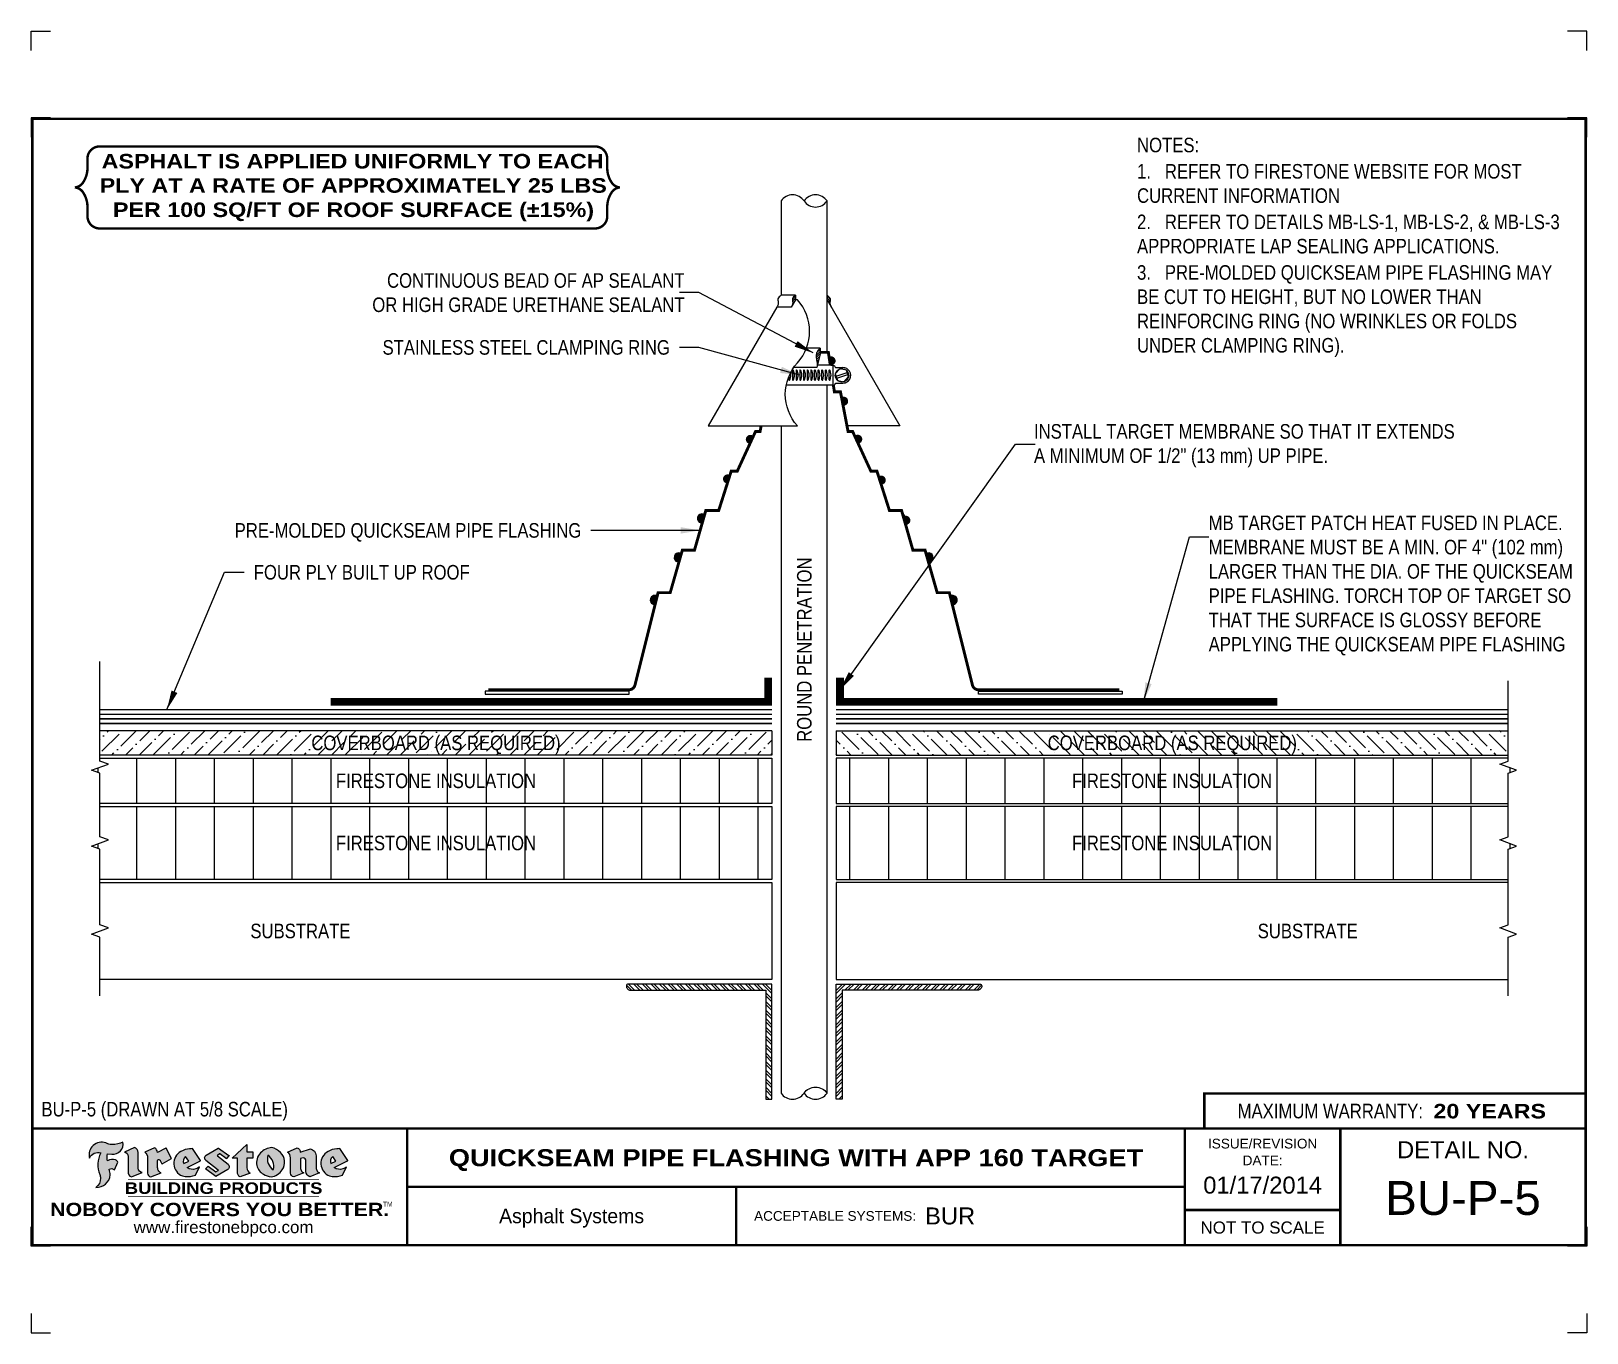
# Model space of a CAD drawing. Header units: inches. Extents: x -578 to -558, y -23.2 to -6.4.
import ezdxf
from ezdxf.enums import TextEntityAlignment as Align

# ---------------------------------------------------------------- set-up
doc = ezdxf.new("R2010")
doc.units = ezdxf.units.IN
doc.header["$MEASUREMENT"] = 0
doc.layers.get('0').update_dxf_attribs({"linetype": 'CONTINUOUS'})
doc.layers.get('DEFPOINTS').update_dxf_attribs({"linetype": 'CONTINUOUS'})
for name, color, linetype in [('FSBP-ACCESSORY-OTHER', 7, 'CONTINUOUS'), ('FSBP-ANNO-LABEL', 7, 'CONTINUOUS'), ('FSBP-ANNO-NOTE', 7, 'CONTINUOUS'), ('FSBP-COVERBOARD_CANT', 46, 'CONTINUOUS'), ('FSBP-INSULATION', 7, 'CONTINUOUS'), ('FSBP-MEMBRANE', 7, 'CONTINUOUS'), ('FSBP-SEALANTS', 1, 'CONTINUOUS'), ('FSBP-SUBSTRATE-GENERIC', 9, 'CONTINUOUS'), ('FSBP-TTLB', 7, 'CONTINUOUS'), ('FSBP-TTLB-BORDER', 7, 'CONTINUOUS'), ('FSBP-TTLB-TEXT', 7, 'CONTINUOUS')]:
    doc.layers.add(name, color=color, linetype=linetype)
doc.styles.add('ARIAL', font='arial.ttf')
doc.styles.add('ARIAL_BOLD', font='')
doc.styles.add('ARIAL_NAR', font='ARIALN.TTF')
doc.styles.add('BANKGOTHIC', font='bgothm.ttf')
doc.styles.get('ARIAL_BOLD').set_extended_font_data('Arial Black')
doc.dimstyles.new('FSBP-LEADER', dxfattribs={"dimtxt": 0.1875, "dimasz": 0.25, "dimexe": 0.0625, "dimexo": 0.125, "dimgap": 0.125, "dimtad": 0, "dimtih": 1, "dimtoh": 1, "dimdec": 4, "dimzin": 0, "dimdsep": 46, "dimlunit": 4, "dimtxsty": 'ARIAL_NAR', "dimcen": 0.09375, "dimclrd": 256, "dimclre": 256, "dimclrt": 256, "dimadec": 0, "dimazin": 0, "dimtfac": 1, "dimtdec": 4, "dimtofl": 0, "dimtmove": 0, "dimatfit": 3, "dimfxl": 0, "dimtolj": 1, "dimtzin": 0, "dimlwd": -1, "dimlwe": -1, "dimarcsym": 0})
pattern_1 = [(45, (-766.2140427658429, -4.15393695525151), (-0.01473139127471974, 0.01473139127471974), [])]

msp = doc.modelspace()

# ---------------------------------------------------------------- texts
at = {"layer": 'DEFPOINTS', "style": 'ARIAL_NAR'}
msp.add_text('BU-P-5 (DRAWN AT 5/8 SCALE)', height=0.1875, dxfattribs=at).set_placement((-577.8656238622738, -20.33027824835514), align=Align.MIDDLE_LEFT)
at = {"layer": 'FSBP-ANNO-LABEL', "style": 'ARIAL_NAR'}
for s, p in [('STAINLESS STEEL CLAMPING RING', (-573.4735697898735, -10.52202099100273)), ('FOUR PLY BUILT UP ROOF', (-575.13152513922, -13.41746757509279))]:
    msp.add_text(s, height=0.1875, dxfattribs=at).set_placement(p, align=Align.MIDDLE_LEFT)
msp.add_text('PRE-MOLDED QUICKSEAM PIPE FLASHING', height=0.1875, dxfattribs=at).set_placement((-570.9147364603785, -12.87822776566694), align=Align.MIDDLE_RIGHT)
msp.add_text('ROUND PENETRATION', height=0.1875, rotation=90, dxfattribs=at).set_placement((-568.0434965002969, -14.41386270988758), align=Align.MIDDLE)
for s, p in [('COVERBOARD (AS REQUIRED)', (-572.7855296378607, -15.614218342589)), ('COVERBOARD (AS REQUIRED)', (-563.3047962033078, -15.614218342589)), ('FIRESTONE INSULATION', (-572.7855296378607, -16.102499592589)), ('FIRESTONE INSULATION', (-563.3077378813432, -16.102499592589)), ('FIRESTONE INSULATION', (-572.7855296378607, -16.903280842589)), ('FIRESTONE INSULATION', (-563.3077378813432, -16.903280842589)), ('SUBSTRATE', (-574.5307462572397, -18.036093342589)), ('SUBSTRATE', (-561.5609012073936, -18.036093342589))]:
    msp.add_text(s, height=0.1875, dxfattribs=at).set_placement(p, align=Align.MIDDLE_CENTER)
at = {"layer": 'FSBP-ANNO-LABEL', "char_height": 0.1875, "attachment_point": 1, "style": 'ARIAL_NAR'}
for s, width, insert in [('\\pi0.25531;CONTINUOUS BEAD OF AP SEALANT\\P\\pi0.065375;OR HIGH GRADE URETHANE SEALANT', 4.071940532865483, (-573.6709899895432, -9.566398965913578)), ('INSTALL TARGET MEMBRANE SO THAT IT EXTENDS\\PA MINIMUM OF 1/2" (13 mm) UP PIPE.', 7.087599303875322, (-565.0860556082625, -11.50963010355005)), ('MB TARGET PATCH HEAT FUSED IN PLACE.\\PMEMBRANE MUST BE A MIN. OF 4" (102 mm)\\PLARGER THAN THE DIA. OF THE QUICKSEAM\\PPIPE FLASHING. TORCH TOP OF TARGET SO\\PTHAT THE SURFACE IS GLOSSY BEFORE\\PAPPLYING THE QUICKSEAM PIPE FLASHING', 4.801896145057981, (-562.836903387783, -12.68715135300133))]:
    msp.add_mtext_dynamic_manual_height_columns(s, width=width, gutter_width=5, heights=[0], dxfattribs=dict(at, insert=insert))
at = {"layer": 'FSBP-ANNO-NOTE', "char_height": 0.1875, "attachment_point": 1}
for s, width, insert, style in [('NOTES:\\P{\\H0.083333x;\\P\\pi-0.375,l0.375;}1.   REFER TO FIRESTONE WEBSITE FOR MOST CURRENT INFORMATION\\P\\pi0,l0;{\\H0.083333x;\\P\\pi-0.375,l0.375;}2.   REFER TO DETAILS MB-LS-1, MB-LS-2, & MB-LS-3 APPROPRIATE LAP SEALING APPLICATIONS.\\P{\\H0.083333x;\\P}3.   PRE-MOLDED QUICKSEAM PIPE FLASHING MAY BE CUT TO HEIGHT, BUT NO LOWER THAN REINFORCING RING (NO WRINKLES OR FOLDS UNDER CLAMPING RING).', 5.575993752629074, (-563.7589998641495, -7.822288934001364), 'ARIAL_NAR'), ('\\pi0.11982;ASPHALT IS APPLIED UNIFORMLY TO EACH\\P\\pi0.09507;PLY AT A RATE OF APPROXIMATELY 25 LBS\\P\\pi0.26537;PER 100 SQ/FT OF ROOF SURFACE (±15%)', 6.550174823345515, (-577.210359999517, -8.030703990470471), 'ARIAL_BOLD')]:
    msp.add_mtext_dynamic_manual_height_columns(s, width=width, gutter_width=5, heights=[0], dxfattribs=dict(at, insert=insert, style=style))

# ---------------------------------------------------------------- blocks, each defined once
blk = doc.blocks.new('TTLB-ASPHALT_1')
at = {"layer": 'FSBP-TTLB-TEXT'}
h = blk.add_hatch(color=1, dxfattribs=at)
edge = h.paths.add_edge_path()
edge.add_arc((1.037309769669577, -0.1982514792917272), 0.1319107607348553, 264.0410451462098, 370.3106169565175)
edge.add_arc((1.027551646585692, 0.1214293576525733), 0.3273056962876235, 270.05058356628535, 295.23459397187514, ccw=False)
edge.add_arc((1.022801957313334, -0.06680179986895496), 0.1391656561713503, 249.3281275763668, 272.0749124149863, ccw=False)
edge.add_line((0.9736743133014443, -0.1970076156048179), (0.9474927838574558, -0.1852745150568325))
edge.add_arc((0.8939498971398336, -0.3394262635682139), 0.1631857907024099, 70.84590087378872, 194.3325259843273)
edge.add_arc((0.8444260109029358, -0.4259936440910792), 0.1179914261095279, 70.96950098067128, 156.9641407594482, ccw=False)
edge.add_arc((1.153141409296893, -0.4684497516079489), 0.3110405457095052, 150.323113748316, 203.2084295854517)
edge.add_arc((0.7562495500623072, -0.6412608153899839), 0.1218587156617311, 0.8849157075190988, 24.346689398949877, ccw=False)
edge.add_arc((0.749378166569727, -0.6475258110744306), 0.1289731377238325, -58.36655102076742, 3.6216782311386737, ccw=False)
edge.add_arc((0.825669902954445, -0.5792158350996175), 0.1783301886510355, 267.2205474105585, 354.1381621173521)
edge.add_arc((0.7903121048625223, -0.6011409294291781), 0.2127878929608591, 0.9996158580669169, 21.00503380861242)
edge.add_arc((1.018807122639402, -0.5666691048185157), 0.0513639566841585, 40.821177131732725, 125.52727787225791, ccw=False)
edge.add_line((1.057676976260041, -0.5330924682126437), (1.102776947655911, -0.4308018311949837))
edge.add_arc((1.040858222524662, -0.4699705673995993), 0.07326744446031509, 32.31675181867256, 66.31481236598174)
edge.add_arc((1.03226251882532, -0.5063316993097686), 0.1102246948011782, 69.8179132332389, 125.254734720681)
edge.add_arc((1.127708877207283, -0.3689593535312383), 0.1659710644737306, 164.1569669952081, 196.5811013160487, ccw=False)
edge.add_line((0.9680425188342383, -0.3236487780942383), (1.023615334387159, -0.3294494641845773))
h = blk.add_hatch(color=1, dxfattribs=at)
edge = h.paths.add_edge_path()
edge.add_line((1.275239419159561, -0.6223407783464694), (1.415345367376062, -0.5660418822574371))
edge.add_arc((1.421019305783972, -0.5090099247487814), 0.05731350411836947, 181.9717871001989, 264.31851000495806, ccw=False)
edge.add_line((1.363739737527226, -0.5109819325197265), (1.363412352251203, -0.3102363679013962))
edge.add_arc((1.294263659668758, -0.3103491388304036), 0.06914878453844908, 0.0934405599591014, 72.42834396969012)
edge.add_line((1.315139561173908, -0.2444268274366692), (1.186839444240604, -0.3024209471341379))
edge.add_arc((1.175246268095293, -0.3585110609420923), 0.05727567197445628, -0.017399788185912257, 78.322067691347, ccw=False)
edge.add_line((1.232521937428658, -0.3585284546236807), (1.232574268422297, -0.555126496687123))
edge.add_arc((1.305699496415485, -0.5558575689677241), 0.07312888236350451, 179.4272023230205, 245.3845503102953)
h = blk.add_hatch(color=1, dxfattribs=at)
edge = h.paths.add_edge_path()
edge.add_line((1.792026821926584, -0.3839679064720229), (1.722158956877934, -0.2518542302253621))
edge.add_arc((1.720119655279632, -0.2529327078887889), 0.002306916790721916, 27.87197133405528, 117.3766794470726)
edge.add_line((1.719058846382097, -0.250884159729182), (1.610638460368705, -0.3070279753467702))
edge.add_arc((1.547088841662969, -0.306102665849437), 0.06355635479880158, 359.165808011073, 425.8793658831422)
edge.add_line((1.573061729235633, -0.2480956029480268), (1.446879247402876, -0.3051325108639702))
edge.add_arc((1.407812067100195, -0.3703571330466247), 0.07602957263902092, -3.441403975725109, 59.07992244284969, ccw=False)
edge.add_line((1.483704536400296, -0.3749210150788969), (1.483704536400296, -0.5723838140635706))
edge.add_arc((1.540537465180449, -0.5682544061150878), 0.05698275005415228, 184.1557352478595, 255.3066498366543)
edge.add_line((1.526084036778343, -0.6233736605654059), (1.657291340682093, -0.570650514527486))
edge.add_arc((1.688298576827208, -0.502139038842401), 0.07520153584805701, 207.5160880841914, 245.649226723163, ccw=False)
edge.add_arc((1.721050197024908, -0.491448816845633), 0.1093332836229113, 179.4823365255141, 204.5537900001094, ccw=False)
edge.add_line((1.611721375809452, -0.4904610114968335), (1.611721375809452, -0.4126404716788983))
edge.add_arc((1.628589765097189, -0.4141592990360436), 0.01693662875851165, 28.356188110622497, 174.8549701683584, ccw=False)
edge.add_arc((1.627340435522399, -0.4197189881350454), 0.02111886817708033, 22.216893572439517, 40.10213956426492, ccw=False)
edge.add_line((1.646891420738257, -0.4117336534413738), (1.666638796144639, -0.4549750258192233))
edge.add_arc((1.668737246926753, -0.4540167099035415), 0.002306916790685597, 204.5451281842828, 299.6323508190067)
edge.add_line((1.669877862091766, -0.4560219186518992), (1.791128135493295, -0.3870515928837648))
edge.add_line((1.791128135493295, -0.3870515928837648), (1.792026821926584, -0.3839679064720229))
h = blk.add_hatch(color=1, dxfattribs=at)
h.paths.add_polyline_path([(2.063388732080512, -0.2583237030618903, 0.02524281661523788), (2.025024361750752, -0.2610532129309178, 0.1213611957758757), (1.901773912052249, -0.3008158885520373, 0.6151668103976068), (1.93274136141747, -0.6099060679591872, 0.05306812109568645), (1.967936229862175, -0.617865745600497, 0.1150932231766138), (2.099126721549737, -0.5994933789882708), (2.151195569562105, -0.4944891916583316, -0.08755405562188731), (2.104230609512001, -0.5187113292177372, -0.265591761123442), (1.992692314386659, -0.5010701623316862), (2.165347897647223, -0.4141184325909109, 0.4518949533370738), (2.166222728871162, -0.4107679608846269)])
h.paths.add_polyline_path([(2.014217313945437, -0.4188965037300676), (1.951113654018855, -0.4515330109460507, -0.3720533890450154), (1.973177450672722, -0.3607130665457561)], flags=16)
h = blk.add_hatch(color=1, dxfattribs=at)
edge = h.paths.add_edge_path()
edge.add_arc((2.260407392426799, -0.3775796671688738), 0.0415245022322573, 123.20805433950699, 232.2027298779723, ccw=False)
edge.add_line((2.237665217914071, -0.3428366421988329), (2.393535971665983, -0.2540943745380986))
edge.add_arc((2.394677353533154, -0.2560991469722467), 0.00230691679074142, 55.64644466176969, 119.65426054492929, ccw=False)
edge.add_line((2.395979141996861, -0.2541946229174954), (2.531809646140459, -0.3470380726374032))
edge.add_arc((2.530468902927936, -0.3489153772789848), 0.00230691679070047, -42.73110123842042, 54.46613537395791, ccw=False)
edge.add_line((2.532163440279987, -0.3504807552658491), (2.498457913851155, -0.3869673252714421))
edge.add_arc((2.496763376499132, -0.385401947284592), 0.002306916790673087, 233.75270768949161, 317.26889876139137, ccw=False)
edge.add_line((2.495399362263356, -0.38726241234572), (2.413849913492982, -0.3274738082119626))
edge.add_arc((2.412485899257177, -0.3293342732731332), 0.002306916790719977, 53.75270768979654, 124.4135619297866)
edge.add_line((2.41118211687575, -0.3274311136421062), (2.382933981293377, -0.346782838468144))
edge.add_arc((2.384237763674776, -0.3486859980991568), 0.002306916790694806, 124.4135619293765, 231.8459020253658)
edge.add_line((2.382812599816248, -0.3505000469010184), (2.519899969301207, -0.4581994452042721))
edge.add_arc((2.494247019847677, -0.4908523236374407), 0.0415245022322573, -55.21225898295228, 51.84590202520451, ccw=False)
edge.add_line((2.517938320565804, -0.5249552055672808), (2.364434947484597, -0.6179520922513717))
edge.add_arc((2.363239601923482, -0.6159790200102009), 0.002306916790727131, 233.2955624372974, 301.2087215702374, ccw=False)
edge.add_line((2.361860787187538, -0.6178285429225383), (2.231266621301074, -0.5204709167214361))
edge.add_arc((2.232647938930654, -0.518623262347532), 0.002306916790697738, 135.5134179846412, 233.2179869199849, ccw=False)
edge.add_line((2.231002150870836, -0.5170067083764565), (2.262839375599356, -0.4845937328397696))
edge.add_arc((2.264485163659231, -0.4862102868108593), 0.002306916790748635, 53.03528399994502, 135.5134179853723, ccw=False)
edge.add_line((2.265872365996302, -0.4843670465239001), (2.361834678328762, -0.5565872257804898))
edge.add_arc((2.363221880665748, -0.55474398549363), 0.00230691679062697, 233.0352840000717, 302.2362632414427)
edge.add_line((2.36445241715569, -0.5566953042850713), (2.39428499383348, -0.5378823484768844))
edge.add_arc((2.393054457343538, -0.5359310296853721), 0.002306916790685158, 302.2362632406162, 412.202729876843)
edge.add_line((2.394468296066179, -0.5341081404551886), (2.234958295420142, -0.4103916733127022))
h = blk.add_hatch(color=1, dxfattribs=at)
edge = h.paths.add_edge_path()
edge.add_line((2.763460561272041, -0.2072496393923444), (2.763460561272041, -0.2969520779963801))
edge.add_arc((2.765767478062685, -0.2969520779963943), 0.00230691679065842, 179.9999999996471, 269.9999999996471)
edge.add_line((2.765767478062685, -0.2992589947870528), (2.835417693520355, -0.2992589947870528))
edge.add_arc((2.835417693520355, -0.3015659115777538), 0.002306916790701052, 0, 90, ccw=False)
edge.add_line((2.837724610311056, -0.3015659115777538), (2.837724610311056, -0.3790761307453892))
edge.add_arc((2.835417693520355, -0.3790761307453749), 0.002306916790686842, 269.99999999964706, 359.99999999964706, ccw=False)
edge.add_line((2.835417693520355, -0.3813830475360618), (2.765767478062685, -0.3813830475360618))
edge.add_arc((2.765767478062685, -0.3836899643267202), 0.00230691679065842, 90.00000000035294, 180.0000000003529)
edge.add_line((2.763460561272041, -0.3836899643267344), (2.763460561272041, -0.5033995910642801))
edge.add_arc((2.836735953378934, -0.5071368822038522), 0.07337063740681407, 177.0802527808789, 245.3249543133826)
edge.add_line((2.806105814540615, -0.5738080530967267), (2.674529557384915, -0.6226036013049594))
edge.add_arc((2.708610405062075, -0.5642984087917995), 0.0675351734460605, 177.0345319916277, 239.69264280249, ccw=False)
edge.add_line((2.641165668230087, -0.560804539009709), (2.641165668230087, -0.3836899643267344))
edge.add_arc((2.638858751439443, -0.3836899643267202), 0.00230691679065842, 359.9999999996471, 449.999999999647)
edge.add_line((2.638858751439443, -0.3813830475360618), (2.572857950769389, -0.3813830475360618))
edge.add_line((2.572857950769389, -0.3813830475360618), (2.763460561272041, -0.2072496393923444))
h = blk.add_hatch(color=1, dxfattribs=at)
edge = h.paths.add_edge_path(flags=16)
edge.add_arc((2.940363509127394, -0.4847985213681483), 0.1684614578629417, 344.5558804047865, 417.0140046669545)
edge.add_arc((3.194458079644619, -0.3883534532477739), 0.1684614578629416, 164.5558804047865, 237.0140046669546)
edge = h.paths.add_edge_path()
edge.add_arc((3.069375116502187, -0.4399344555144893), 0.1828726885096673, 136.0914512150047, 191.213418978326)
edge.add_arc((3.064939550433394, -0.4318234379590393), 0.18031488047485, 194.0167254156723, 240.666373083186)
edge.add_arc((3.098047041778983, -0.3845058757092517), 0.2378525180183701, 239.2975390661776, 264.2889872773176)
edge.add_arc((3.048844782126224, -0.419023238379296), 0.203760689247156, 277.1986764832035, 326.503572961274)
edge.add_arc((3.077739326803538, -0.434104661646515), 0.1713748657917091, 325.3768876809903, 406.3828327799087)
edge.add_arc((3.011839488065931, -0.4896144380417837), 0.257194564585, 44.2846255351977, 73.82901434867308)
edge.add_arc((3.117152499586979, -0.4983433120546721), 0.2579560664039132, 97.50292863483669, 134.1039137579027)
h = blk.add_hatch(color=1, dxfattribs=at)
edge = h.paths.add_edge_path()
edge.add_line((3.322690228557462, -0.5721896537377091), (3.322690228557462, -0.3749210150788969))
edge.add_arc((3.24679775925739, -0.3703571330465678), 0.076029572638996, 356.5585960242387, 419.0799224428129)
edge.add_line((3.285864939560099, -0.3051325108639702), (3.412047421392799, -0.2480956029480268))
edge.add_arc((3.386074533820164, -0.3061026658494939), 0.06355635479883807, 0.3962622833877276, 65.87936588318718, ccw=False)
edge.add_line((3.449629368605429, -0.3056631084210863), (3.580526418688805, -0.2593848434574539))
edge.add_arc((3.555744121700968, -0.3530904070730259), 0.09692726601172152, 2.366977007666776, 75.18615851992018, ccw=False)
edge.add_line((3.652588689330287, -0.3490873311063041), (3.652588689330287, -0.4883770011386872))
edge.add_arc((3.761877549389567, -0.4914934052703757), 0.1093332836229049, 178.3666365323574, 204.5537900000422)
edge.add_arc((3.729125929191724, -0.502183627267101), 0.07520153584796149, 207.5160880841713, 245.2240541443095)
edge.add_line((3.697611150971852, -0.5704631245385627), (3.572585913552643, -0.6207021253773775))
edge.add_arc((3.595347186007587, -0.5526356419907756), 0.0717713151919874, 180.3328587115751, 251.51018566665869, ccw=False)
edge.add_line((3.523577081955409, -0.5530525936986663), (3.523577081955409, -0.4153032515383615))
edge.add_arc((3.486319529276869, -0.4148773504126382), 0.03725998689428563, 359.3450650296066, 449.0500281941025)
edge.add_arc((3.482769874121715, -0.4419622099033518), 0.06447454900600776, 86.29402372314017, 119.8211331593848)
edge.add_line((3.450707067966732, -0.3860252459975726), (3.450707067966732, -0.4904610114968335))
edge.add_arc((3.560035889182245, -0.4914488168456472), 0.1093332836229753, 179.4823365255069, 204.5537900001023)
edge.add_arc((3.527284268984403, -0.5021390388425004), 0.07520153584796385, 207.5160880841699, 245.6492267231416)
edge.add_line((3.496277032839316, -0.570650514527486), (3.365069728935509, -0.6233736605654059))
edge.add_arc((3.379502486061938, -0.5682868177318028), 0.05694615642555721, 183.9298782390169, 255.318496325343, ccw=False)
h = blk.add_hatch(color=1, dxfattribs=at)
h.paths.add_polyline_path([(3.957695472291277, -0.2583237030618903, 0.02524281661523822), (3.919331101961575, -0.2610532129309178, 0.1085638477195505), (3.807890832595604, -0.2939221658134414, 0.6425897848490651), (3.827048101628293, -0.6099060679591872, 0.05306812109569052), (3.862242970072884, -0.617865745600497, 0.1150932231766133), (3.993433461760503, -0.5994933789882708), (4.045502309772871, -0.4944891916583316, -0.08755405562189084), (3.998537349722767, -0.5187113292177372, -0.2655917611234366), (3.886999054597368, -0.5010701623316862), (4.059654637857989, -0.4141184325909109, 0.4518949533370731), (4.060529469081928, -0.4107679608846269)])
h.paths.add_polyline_path([(3.90852405415626, -0.4188965037300676), (3.845420394229677, -0.4515330109460507, -0.3720533890450147), (3.867484190883488, -0.3607130665457561)], flags=16)
blk.add_line((16.84110496735593, 0), (20, 0))
at = {"layer": 'DEFPOINTS', "linetype": 'Continuous', "ltscale": 1.75}
for points in [[(-0.015625, 13.88083333333333), (-0.015625, 14.13083333333333), (0.234375, 14.13083333333333)], [(20.01562500000003, 13.88083333333333), (20.01562500000003, 14.13083333333333), (19.76562500000003, 14.13083333333333)], [(-0.015625, -2.380833333333342), (-0.015625, -2.630833333333342), (0.234375, -2.630833333333342)], [(20.01562500000003, -2.380833333333342), (20.01562500000003, -2.630833333333342), (19.76562500000003, -2.630833333333342)]]:
    blk.add_lwpolyline(points, dxfattribs=at)
at = {"layer": 'DEFPOINTS', "color": 1}
for points in [[(0.234375, 13.015625), (-0.015625, 13.015625), (-0.015625, 12.765625)], [(20.015625, 12.765625), (20.015625, 13.015625), (19.765625, 13.015625)], [(0.234375, -1.515625), (-0.015625, -1.515625), (-0.015625, -1.265625)], [(20.015625, -1.265625), (20.015625, -1.515625), (19.765625, -1.515625)]]:
    blk.add_lwpolyline(points, dxfattribs=at)
at = {"layer": 'FSBP-TTLB', "const_width": 0.03125}
blk.add_lwpolyline([(15.09028770518938, 0), (20, 0), (20, 0.4512598240669945), (15.09028770518938, 0.4512598240669945)], close=True, dxfattribs=at)
for points in [[(0, 0), (0, -1.5), (20, -1.5), (20, 0), (0, 0)], [(4.825208527206769, 0), (4.825208527206769, -0.75)], [(14.84028770518938, 0), (14.84028770518938, -1.5)], [(16.84110496735593, 0), (16.84110496735593, -1.5)], [(20, 0), (20, -1.5)], [(4.825208527206769, -0.75), (14.84028770518938, -0.75)], [(4.825208527206769, -0.75), (4.825208527206769, -1.5)], [(14.84028770518938, -1.048740175933006), (16.84110496735593, -1.048740175933006)]]:
    blk.add_lwpolyline(points, dxfattribs=at)
at = {"layer": 'FSBP-TTLB-BORDER', "const_width": 0.03125}
blk.add_lwpolyline([(20, 0), (20, 13), (0, 13), (0, 0)], dxfattribs=at)
at = {"layer": 'FSBP-TTLB-TEXT', "color": 1}
blk.add_line((0.7358432058323388, -0.379822754145593), (0.7358432058323388, -0.379822754145593), dxfattribs=at)
for points in [[(1.023615323725323, -0.3294494630716969, 0.5000510906601082), (1.167090420776901, -0.1746414942047778, -0.1103304102359608), (1.027840608309816, -0.2058762110801382, -0.09957876667165425), (0.9736743133014443, -0.1970076156048179), (0.9474927838574558, -0.1852745150568325, 0.5978159689075124), (0.7358432058323388, -0.379822754145593, -0.3938834584182213), (0.8828996422548698, -0.3144510229727047, 0.2349406564350952), (0.86727108227484, -0.5910237178633082, -0.1027304183841549), (0.8780937320133262, -0.6393788197974146, -0.2772692352614086), (0.8170223912655956, -0.7573362346216896, 0.3985429150902959), (1.003067614090241, -0.5974286950643517, 0.0875124847930418), (0.9889600163401155, -0.5248671157293501, -0.3874031597924062), (1.057676976260041, -0.5330924682126437), (1.102776947655911, -0.4308018311949837, 0.1494423498871741), (1.07029056398062, -0.4028746979725923, 0.2467195073738216), (0.9686394281704906, -0.4163228904100862, -0.1424285161541127), (0.9680425188342383, -0.3236487780942383), (1.023615334387159, -0.3294494641845773)], [(2.166222728871162, -0.4107679608846269), (2.063388732080512, -0.2583237030618903, 0.02524281661523788), (2.025024361750752, -0.2610532129309178, 0.1085638477195265), (1.913584092384895, -0.2939221658134414, 0.6425897848491228), (1.93274136141747, -0.6099060679591872, 0.05306812109568648), (1.967936229862175, -0.617865745600497, 0.1150932231766137), (2.099126721549737, -0.5994933789882708), (2.151195569562105, -0.4944891916583316, -0.0875540556218873), (2.104230609512001, -0.5187113292177372, -0.2655917611234418), (1.992692314386659, -0.5010701623316862), (2.165347897647223, -0.4141184325909109)], [(2.763460561272041, -0.2072496393923444), (2.763460561272041, -0.2969520779963801, 0.4142135623730958), (2.765767478062685, -0.2992589947870528), (2.835417693520355, -0.2992589947870528, -0.414213562373095), (2.837724610311056, -0.3015659115777538), (2.837724610311056, -0.3790761307453892, -0.4142135623730938), (2.835417693520355, -0.3813830475360618), (2.765767478062685, -0.3813830475360618, 0.4142135623730958), (2.763460561272041, -0.3836899643267344), (2.763460561272041, -0.5033995910642801, 0.3068985753588853), (2.806105814540615, -0.5738080530967267), (2.674529557384915, -0.6226036013049594, -0.2804194150632976), (2.641165668230087, -0.560804539009709), (2.641165668230087, -0.3836899643267344, 0.414213562373095), (2.638858751439443, -0.3813830475360618), (2.572857950769389, -0.3813830475360618), (2.763460561272041, -0.2072496393923444)], [(4.060529469081928, -0.4107679608846269), (3.957695472291277, -0.2583237030618903, 0.02524281661523788), (3.919331101961575, -0.2610532129309178, 0.1085638477195265), (3.807890832595604, -0.2939221658134414, 0.6425897848491228), (3.827048101628293, -0.6099060679591872, 0.05306812109568648), (3.862242970072884, -0.617865745600497, 0.1150932231766137), (3.993433461760503, -0.5994933789882708), (4.045502309772871, -0.4944891916583316, -0.0875540556218873), (3.998537349722767, -0.5187113292177372, -0.2655917611234418), (3.886999054597368, -0.5010701623316862), (4.059654637857989, -0.4141184325909109)], [(4.059654637857989, -0.4141184325909109, 0.4518949533370731), (4.060529469081928, -0.4107679608846269, 0.4518949533370731)]]:
    blk.add_lwpolyline(points, format="xyb", dxfattribs=at)
for points in [[(1.275239419159561, -0.6223407783464694), (1.415345367376062, -0.5660418822574371, -0.3756100036733062), (1.363739737527226, -0.5109819325197265), (1.363412352251203, -0.3102363679013962, 0.3265360292958048), (1.315139561173908, -0.2444268274366692), (1.186839444240604, -0.3024209471341379, -0.3557863980845349), (1.232521937428658, -0.3585284546236807), (1.232574268422297, -0.555126496687123, 0.2960110723418457)], [(1.792026821926584, -0.3839679064720229), (1.722158956877934, -0.2518542302253621, 0.4116839150163434), (1.719058846382097, -0.250884159729182), (1.610638460368705, -0.3070279753467702, 0.2996033003794034), (1.573061729235633, -0.2480956029480268), (1.446879247402876, -0.3051325108639702, -0.2797757560995365), (1.483704536400296, -0.3749210150788969), (1.483704536400296, -0.5723838140635706, 0.320828638474519), (1.526084036778343, -0.6233736605654059), (1.657291340682093, -0.570650514527486, -0.1679398621276611), (1.621603752698661, -0.5368819723450571, -0.1098333365370753), (1.611721375809452, -0.4904610114968335), (1.611721375809452, -0.4126404716788983, -0.743334502655012), (1.64349420176768, -0.4061152228778298, -0.07819791644735608), (1.646891420738257, -0.4117336534413738), (1.666638796144639, -0.4549750258192233, 0.4404648714563479), (1.669877862091766, -0.4560219186518992), (1.791128135493295, -0.3870515928837648)], [(1.951113654018855, -0.4515330109460507), (2.014217313945437, -0.4188965037300676), (1.973177450672722, -0.3607130665457561, 0.3720533890450154)], [(2.234958295420142, -0.4103916733127022, -0.5150044486718882), (2.237665217914071, -0.3428366421988329), (2.393535971665983, -0.2540943745380986, -0.2867822934100265), (2.395979141996861, -0.2541946229174954), (2.531809646140459, -0.3470380726374032, -0.4515027974650387), (2.532163440279987, -0.3504807552658491), (2.498457913851155, -0.3869673252714421, -0.3814439164929681), (2.495399362263356, -0.38726241234572), (2.413849913492982, -0.3274738082119626, 0.3184718635035665), (2.41118211687575, -0.3274311136421062), (2.382933981293377, -0.346782838468144, 0.5064094529656681), (2.382812599816248, -0.3505000469010184), (2.519899969301207, -0.4581994452042721, -0.5043597839115849), (2.517938320565804, -0.5249552055672808), (2.364434947484597, -0.6179520922513717, -0.3053163970316367), (2.361860787187538, -0.6178285429225383), (2.231266621301074, -0.5204709167214361, -0.4541703869768119), (2.231002150870836, -0.5170067083764565), (2.262839375599356, -0.4845937328397696, -0.3762644290664977), (2.265872365996302, -0.4843670465239001), (2.361834678328762, -0.5565872257804898, 0.3114700032088108), (2.36445241715569, -0.5566953042850713), (2.39428499383348, -0.5378823484768844, 0.520381097387146), (2.394468296066179, -0.5341081404551886)], [(2.937624918725987, -0.3131105398334029, 0.2452625673097023), (2.889993533867141, -0.4754966266250307, 0.2064059665179019), (2.976604338974084, -0.5890186876871866, 0.1094800500670344), (3.074378098474654, -0.6211778035979165, 0.2185147641853038), (3.218764944843201, -0.5314757029352819, 0.3689489483072479), (3.195959963110113, -0.3100352223135445, 0.1296305888694145), (3.0834694040758, -0.242595816912754, 0.1610736375384317)], [(3.10274193015772, -0.5296595419651595, 0.3271311138286319), (3.032079658614293, -0.3434924326507627, 0.3271311138286322)], [(3.322690228557462, -0.5721896537377091), (3.322690228557462, -0.3749210150788969, 0.2797757560995341), (3.285864939560099, -0.3051325108639702), (3.412047421392799, -0.2480956029480268, -0.2937618496109166), (3.449629368605429, -0.3056631084210863), (3.580526418688805, -0.2593848434574539, -0.3288760160581939), (3.652588689330287, -0.3490873311063041), (3.652588689330287, -0.4883770011386872, 0.114762897203527), (3.662431105063263, -0.536926560769686, 0.166032965990522), (3.697611150971852, -0.5704631245385627), (3.572585913552643, -0.6207021253773775, -0.3209557512194564), (3.523577081955409, -0.5530525936986663), (3.523577081955409, -0.4153032515383615, 0.4127061514896111), (3.48693727661589, -0.3776224848030694, 0.1473421876160361), (3.450707067966732, -0.3860252459975726), (3.450707067966732, -0.4904610114968335, 0.1098333365370753), (3.460589444855941, -0.5368819723450855, 0.1679398621276611), (3.496277032839316, -0.570650514527486), (3.365069728935509, -0.6233736605654059, -0.3219729545308964), (3.322690228557462, -0.5721896537377091, 29.1476284739)], [(3.845420394229677, -0.4515330109460507), (3.90852405415626, -0.4188965037300676), (3.867484190883488, -0.3607130665457561, 0.3720533890450154)]]:
    blk.add_lwpolyline(points, format="xyb", close=True, dxfattribs=at)
at = {"layer": 'FSBP-TTLB-TEXT'}
for points, const_width in [([(1.233926579809207, -0.6584455781731435), (3.691229482685259, -0.6584455781731577)], 0.0078125), ([(9.061522829276782, -0.75), (9.061522829276782, -1.5)], 0.03125), ([(1.233926579809207, -0.8761560960495984), (3.691229482685259, -0.8761560960495842)], 0.0078125)]:
    blk.add_lwpolyline(points, dxfattribs=dict(at, const_width=const_width))
at = {"layer": 'FSBP-TTLB-TEXT', "color": 1}
for centre, start, end in [((1.789987520328282, -0.3850463841354355), 299.6323508193319, 27.87197133380463), ((2.164310260790558, -0.412058050385383), 296.7304547840455, 34.00233684987403)]:
    blk.add_arc(centre, 0.00230691679068068, start, end, dxfattribs=at)
at = {"layer": 'FSBP-TTLB-TEXT', "style": 'ARIAL_NAR'}
blk.add_text('MAXIMUM WARRANTY:', height=0.1875, dxfattribs=at).set_placement((17.90516569312837, 0.2256299120335257), align=Align.MIDDLE_RIGHT)
at = {"layer": 'FSBP-TTLB-TEXT'}
for s, height, style, p in [('20 YEARS', 0.1875, 'ARIAL_BOLD', (18.03987100774941, 0.2240244307510579)), ('ACCEPTABLE SYSTEMS:', 0.125, 'ARIAL', (9.292812815915624, -1.125))]:
    blk.add_text(s, height=height, dxfattribs=dict(at, style=style)).set_placement(p, align=Align.MIDDLE_LEFT)
for s, height, style, p in [('ISSUE/REVISION', 0.125, 'ARIAL', (15.84069633627263, -0.1938496373466023)), ('DETAIL NO.', 0.21875, 'ARIAL', (18.42055248367797, -0.2724398367368792)), ('DATE:', 0.125, 'ARIAL', (15.84069633627263, -0.409973105348854)), ('www.firestonebpco.com', 0.15625, 'ARIAL', (2.462578031247233, -1.268657306740124)), ('Asphalt Systems', 0.1875, 'BANKGOTHIC', (6.943365678241776, -1.125)), ('NOT TO SCALE', 0.15625, 'ARIAL', (15.84069633627263, -1.274370087966503))]:
    blk.add_text(s, height=height, dxfattribs=dict(at, style=style)).set_placement(p, align=Align.MIDDLE_CENTER)
at = {"layer": 'FSBP-TTLB-TEXT', "lineweight": 18, "style": 'ARIAL_BOLD'}
blk.add_text('BUILDING PRODUCTS', height=0.1484375, dxfattribs=at).set_placement((2.462578031247233, -0.7673008371113639), align=Align.MIDDLE_CENTER)
at = {"layer": 'FSBP-TTLB-TEXT', "color": 1}
for s, height, style, p in [('NOBODY COVERS YOU BETTER.', 0.171875, 'ARIAL_BOLD', (2.412604263603384, -1.041650450587369)), ('TM', 0.0625, 'BANKGOTHIC', (4.576671173373001, -0.9725745042934193))]:
    blk.add_text(s, height=height, dxfattribs=dict(at, style=style)).set_placement(p, align=Align.MIDDLE_CENTER)
at = {"layer": 'FSBP-TTLB-TEXT'}
for tag, height, style, p in [('DETAIL_DESCP_LINE_1', 0.21875, 'ARIAL_BOLD', (9.832748116198076, -0.375)), ('ISSUE_REV_DATE', 0.21875, 'ARIAL', (15.84069633627263, -0.7282559425942452)), ('DETAIL_NUMBER', 0.4375, 'ARIAL', (18.42055248367797, -0.8931630692489421))]:
    blk.add_attdef(tag, text='', height=height, dxfattribs=dict(at, style=style)).set_placement(p, align=Align.MIDDLE_CENTER)
at = {"layer": 'FSBP-TTLB-TEXT', "style": 'ARIAL'}
blk.add_attdef('ACCPT_SYSTEMS', text='', height=0.21875, dxfattribs=at).set_placement((11.49438170418193, -1.125), align=Align.MIDDLE_LEFT)

# ---------------------------------------------------------------- hatches: boundary and pattern name
at = {"layer": 'FSBP-ACCESSORY-OTHER'}
h = msp.add_hatch(dxfattribs=at)
h.set_pattern_fill('STEEL', color=256, scale=0.625, style=0)
h.set_pattern_definition([(135, (-436.1573390787673, -21.65344555877337), (0.05524271728019902, 0.05524271728019903), []), (135, (-436.1573390787673, -21.61438305877337), (0.05524271728019902, 0.05524271728019903), [])])
h.paths.add_polyline_path([(-570.2824836400217, -18.797812092589, -0.4142135623732637), (-570.3345669733552, -18.74572875925566, -0.4142135623731575), (-570.3085253066885, -18.719687092589), (-568.4595669733552, -18.719687092589), (-568.4595669733552, -20.20268148993316), (-568.5376919733552, -20.20268148993316), (-568.5376919733552, -18.79781209258897)])
h = msp.add_hatch(dxfattribs=at)
h.set_pattern_fill('STEEL', color=256, scale=0.625, style=0)
h.set_pattern_definition([(45, (-699.9358005413922, -21.65344555877337), (-0.05524271728019902, 0.05524271728019903), []), (45, (-699.9358005413922, -21.61438305877337), (-0.05524271728019902, 0.05524271728019903), [])])
h.paths.add_polyline_path([(-565.8106559801377, -18.797812092589, 0.4142135623732637), (-565.7585726468042, -18.74572875925566, 0.4142135623731575), (-565.7846143134709, -18.719687092589), (-567.6335726468042, -18.719687092589), (-567.6335726468042, -20.20268148993316), (-567.5554476468042, -20.20268148993316), (-567.5554476468042, -18.79781209258897)])
at = {"layer": 'FSBP-COVERBOARD_CANT'}
h = msp.add_hatch(dxfattribs=at)
h.set_pattern_fill('ANSI36', color=256, style=0)
h.set_pattern_definition([(45, (-3.136919610311907, -2.507170936714161), (0.06629126073623884, 0.2430679560328757), [0.3125, -0.0625, 0, -0.0625])])
h.paths.add_polyline_path([(-568.4595669733552, -15.457968342589), (-577.1114923023661, -15.457968342589), (-577.1114923023661, -15.770468342589), (-568.4595669733551, -15.770468342589)])
h.paths.add_polyline_path([(-574.451894320671, -15.82458029688641), (-571.1191649550502, -15.82458029688641), (-571.1191649550502, -15.45565550152488), (-574.451894320671, -15.45565550152488)], flags=9)
h = msp.add_hatch(dxfattribs=at)
h.set_pattern_fill('ANSI36', color=256, style=0)
h.set_pattern_definition([(135, (-1132.956220009847, -2.507170936714161), (-0.06629126073623884, 0.2430679560328757), [0.3125, -0.0625, 0, -0.0625])])
h.paths.add_polyline_path([(-567.6335726468036, -15.457968342589), (-558.9816473177927, -15.457968342589), (-558.9816473177927, -15.770468342589), (-567.6335726468037, -15.770468342589)])
h.paths.add_polyline_path([(-561.6412452994878, -15.82458029688641), (-564.9739746651086, -15.82458029688641), (-564.9739746651086, -15.45565550152488), (-561.6412452994878, -15.45565550152488)], flags=9)
at = {"layer": 'FSBP-INSULATION'}
h = msp.add_hatch(dxfattribs=at)
h.set_pattern_fill('LINE', color=256, scale=4, angle=90, style=0)
h.set_pattern_definition([(90, (-3.136919610311907, -2.507170936714161), (-0.5, 3.061515884555943e-17), [])])
h.paths.add_polyline_path([(-568.4595669733552, -15.809530842589), (-577.1114923023661, -15.809530842589), (-577.1114923023661, -15.84859334258901), (-577.0041689656687, -15.88765584258898), (-577.2188156390635, -15.965780842589), (-577.1114923023661, -16.00484334258898), (-577.1114923023661, -16.395468342589), (-568.4595669733552, -16.395468342589)])
h.paths.add_polyline_path([(-568.4595669733552, -16.434530842589), (-577.1114923023661, -16.434530842589), (-577.1114923023661, -16.82515584258898), (-577.0041689656684, -16.86421834258899), (-577.2188156390636, -16.942343342589), (-577.1114923023661, -16.98140584258897), (-577.111492302366, -17.372030842589), (-568.4595669733551, -17.372030842589)])
h.paths.add_polyline_path([(-574.1228740273559, -16.24795278153852), (-571.4481852483653, -16.24795278153852), (-571.4481852483653, -15.95691850459446), (-574.1228740273559, -15.95691850459446)], flags=24)
h.paths.add_polyline_path([(-574.1228740273559, -17.04873403153852), (-571.4481852483653, -17.04873403153852), (-571.4481852483653, -16.75769975459446), (-574.1228740273559, -16.75769975459446)], flags=24)
h = msp.add_hatch(dxfattribs=at)
h.set_pattern_fill('LINE', color=256, scale=4, angle=90, style=0)
h.set_pattern_definition([(90, (-1132.956220009847, -2.507170936714161), (0.5, 3.061515884555943e-17), [])])
h.paths.add_polyline_path([(-567.6335726468036, -15.809530842589), (-558.9816473177927, -15.809530842589), (-558.9816473177927, -15.84859334258901), (-559.0889706544901, -15.88765584258898), (-558.8743239810954, -15.965780842589), (-558.9816473177927, -16.00484334258898), (-558.9816473177927, -16.395468342589), (-567.6335726468036, -16.395468342589)])
h.paths.add_polyline_path([(-567.6335726468036, -16.434530842589), (-558.9816473177927, -16.434530842589), (-558.9816473177927, -16.82515584258898), (-559.0889706544904, -16.86421834258899), (-558.8743239810952, -16.942343342589), (-558.9816473177927, -16.98140584258897), (-558.9816473177929, -17.372030842589), (-567.6335726468037, -17.372030842589)])
h.paths.add_polyline_path([(-561.9702655928029, -16.24795278153852), (-564.6449543717935, -16.24795278153852), (-564.6449543717935, -15.95691850459446), (-561.9702655928029, -15.95691850459446)], flags=24)
h.paths.add_polyline_path([(-561.9702655928029, -17.04873403153852), (-564.6449543717935, -17.04873403153852), (-564.6449543717935, -16.75769975459446), (-561.9702655928029, -16.75769975459446)], flags=24)
at = {"layer": 'FSBP-MEMBRANE'}
for points in [[(-567.7077343827992, -10.63746511398207, -1), (-567.6892779408096, -10.75319008926974)], [(-567.5474964485353, -11.15727885957577, -1), (-567.5245273864747, -11.27219331621328)], [(-568.7125335109065, -11.65387569972708, 1), (-568.7633348773709, -11.75947935175478)], [(-567.3799260289151, -11.65081993878098, -1), (-567.3303755543559, -11.75701626935412)], [(-569.0164751304009, -12.15889485415133, 1), (-569.048320451226, -12.27167244810423)], [(-567.0703135055019, -12.17483932483114, -1), (-567.0350672267939, -12.28660072243102)], [(-569.3444229984809, -12.66837600799562, 1), (-569.3762683193061, -12.78115360194855)], [(-566.7513323361508, -12.69216906533197, -1), (-566.7194870153257, -12.80494665928481)], [(-569.6433316131559, -13.17039831381473, 1), (-569.6751769339808, -13.28317590776757)], [(-566.4586692869628, -13.17039831381473, -1), (-566.4268239661378, -13.28317590776757)], [(-569.9542244979123, -13.71773953400103, 1), (-569.9826466414712, -13.83142810823679)], [(-566.1477764022064, -13.71773953400103, -1), (-566.1193542586475, -13.83142810823679)]]:
    msp.add_hatch(color=256, dxfattribs=at).paths.add_polyline_path(points)
at = {"layer": 'FSBP-SEALANTS'}
h = msp.add_hatch(dxfattribs=at)
h.set_pattern_fill('ANSI31', color=256, scale=0.1666666666666667, style=0)
h.set_pattern_definition(pattern_1)
edge = h.paths.add_edge_path()
edge.add_spline(control_points=[(-567.6966940833865, -10.00197873224815), (-567.7050247572604, -9.987083774226079), (-567.7230143341138, -9.954919030278262), (-567.6980143969474, -9.892929391954993), (-567.7325776143244, -9.864330452819985), (-567.7507601468043, -9.84928552415974)], knot_values=[0, 0, 0, 0, 0.05930835347892821, 0.128072734464846, 0.2044010808415601, 0.2044010808415601, 0.2044010808415601, 0.2044010808415601], degree=3, periodic=0)
edge.add_line((-567.7507601468043, -9.849285524159654), (-567.7507601468043, -9.908333563443392))
edge.add_line((-567.7507601468043, -9.908333563443392), (-567.6966940833898, -10.00197873224204))
edge = h.paths.add_edge_path()
edge.add_spline(control_points=[(-568.1562054538816, -9.84928552415974), (-568.1743879863614, -9.864330452819985), (-568.2089512037384, -9.892929391954993), (-568.183951266572, -9.954919030278262), (-568.2019408434255, -9.987083774226079), (-568.2102715172992, -10.00197873224815)], knot_values=[0, 0, 0, 0, 0.07632834637671418, 0.1450927273626319, 0.2044010808415601, 0.2044010808415601, 0.2044010808415601, 0.2044010808415601], degree=3, periodic=0)
edge.add_line((-568.2102715172989, -10.00197873224593), (-568.1562054538817, -9.908333563443449))
edge.add_line((-568.1562054538817, -9.908333563443449), (-568.1562054538817, -9.849285524159654))
h = msp.add_hatch(dxfattribs=at)
h.set_pattern_fill('ANSI31', color=256, scale=0.1666666666666667, style=0)
h.set_pattern_definition(pattern_1)
edge = h.paths.add_edge_path()
edge.add_spline(control_points=[(-567.840921996518, -10.53130845443852), (-567.8604701059593, -10.55242035310775), (-567.9060262257403, -10.60162082374518), (-567.8769335973491, -10.69529389359886), (-567.8791591175649, -10.7551412211246), (-567.8800592390575, -10.77934673738937)], knot_values=[0, 0, 0, 0, 0.09750481262212997, 0.2272312284934317, 0.3153326677369117, 0.3153326677369117, 0.3153326677369117, 0.3153326677369117], degree=3, periodic=0)
edge.add_line((-567.8800592390575, -10.77934673738943), (-567.8409219965222, -10.60449141305617))
edge.add_line((-567.8409219965222, -10.60449141305619), (-567.8409219965222, -10.53130845444315))

# ---------------------------------------------------------------- linework, layer by layer
at = {"layer": 'FSBP-ACCESSORY-OTHER', "linetype": 'Continuous'}
for p, q in [((-567.676513219535, -10.7511745193373), (-567.8737535521425, -10.7511745193373)), ((-567.676513219535, -10.7511745193373), (-567.6765132195347, -11.01025228131599)), ((-567.6374372155386, -10.78204733243828), (-567.5468949756938, -10.78087612847412)), ((-567.6369171417163, -10.98243972214979), (-567.545106202476, -10.98125940624996)), ((-567.6350897001082, -10.89161434621244), (-567.4905411157018, -10.84386507779058)), ((-567.6259003491159, -10.91943273425173), (-567.4813517647096, -10.87168346582985))]:
    msp.add_line(p, q, dxfattribs=at)
at = {"layer": 'FSBP-ACCESSORY-OTHER'}
msp.add_line((-567.6757757640205, -11.01025228131599), (-568.2764664670595, -11.01025228131599), dxfattribs=at)
for points in [[(-568.0465698100796, -8.636183107539438, 0.528211277042033), (-568.3423794733549, -8.63618310753941), (-568.3423794733549, -9.84928552415957)], [(-568.3423794733549, -11.53213119553916), (-568.3423794733549, -14.9860933425891), (-568.3423794733549, -20.1245564899331, 0.528211277041811), (-568.0465698100793, -20.1245564899331, -0.528211277042033), (-567.7507601468042, -20.1245564899331), (-567.7507601468043, -14.9860933425891), (-567.7507601468043, -11.01025228131599)]]:
    msp.add_lwpolyline(points, format="xyb", dxfattribs=at)
for points in [[(-568.0465698100796, -8.63618310753941, 0.528211277041811), (-567.750760146804, -8.63618310753941, 0.528211277042033)], [(-570.2824836400217, -18.797812092589), (-568.5376919733552, -18.79781209258897), (-568.5376919733552, -20.20268148993316), (-568.4595669733552, -20.20268148993316), (-568.4595669733552, -18.719687092589), (-570.3085253066885, -18.719687092589, 0.414213562373095), (-570.3345669733552, -18.74572875925566, 0.414213562373095)], [(-565.8106559801377, -18.797812092589), (-567.5554476468042, -18.79781209258897), (-567.5554476468042, -20.20268148993316), (-567.6335726468042, -20.20268148993316), (-567.6335726468042, -18.719687092589), (-565.7846143134709, -18.719687092589, -0.414213562373095), (-565.7585726468042, -18.74572875925566, -0.414213562373095)]]:
    msp.add_lwpolyline(points, format="xyb", close=True, dxfattribs=at)
for points in [[(-567.7507601468043, -10.58556257336775), (-567.750760146804, -8.636183107539324)], [(-567.7507601468043, -9.908333563443449), (-566.8132601468043, -11.53213119553916), (-567.4937065537067, -11.53213119553916)]]:
    msp.add_lwpolyline(points, dxfattribs=at)
at = {"layer": 'FSBP-ACCESSORY-OTHER', "linetype": 'Continuous'}
for points in [[(-568.3964455367708, -10.00197873224502), (-569.2798794733549, -11.53213119553916), (-568.1314186465552, -11.53213119553916, -0.3849001794597938), (-568.1314186465552, -10.72023237949131, 0.3849001794597937), (-568.1314186465552, -9.908333563443449), (-568.1562054538816, -9.908333563443449)], [(-568.2437331741197, -10.89974684009292), (-568.2437331741197, -10.93653167680648, 0.8860120870618807), (-568.2292972141125, -10.9382830524342), (-568.2178867245257, -10.89194893242743, 0.1213203435596549), (-568.2178867245257, -10.86392692238454), (-568.221216841429, -10.85040444913253)]]:
    msp.add_lwpolyline(points, format="xyb", dxfattribs=at)
for points in [[(-568.1966556545829, -10.93653167620707, 0.8860120870517475), (-568.1822196945758, -10.9382830518347), (-568.1708092049887, -10.89194893182801, 0.1213203435596549), (-568.1708092049887, -10.86392692178507), (-568.1822196945758, -10.81759280057938, 0.8860120870517477), (-568.1966556545829, -10.81934417620707)], [(-568.1495781350459, -10.93653167680648, 0.8860120870517475), (-568.1351421750388, -10.9382830524342), (-568.1237316854518, -10.89194893242743, 0.1213203435596549), (-568.1237316854518, -10.86392692238454), (-568.1351421750388, -10.81759280117885, 0.8860120870517477), (-568.1495781350459, -10.81934417680648)], [(-568.1025006155089, -10.93653167680648, 0.8860120870517475), (-568.088064655502, -10.9382830524342), (-568.0766541659149, -10.89194893242743, 0.1213203435596549), (-568.0766541659149, -10.86392692238454), (-568.088064655502, -10.81759280117885, 0.8860120870517477), (-568.1025006155089, -10.81934417680648)], [(-568.0554230959721, -10.9365316774059, 0.8860120870517475), (-568.040987135965, -10.9382830530337), (-568.0295766463779, -10.89194893302684, 0.1213203435596549), (-568.0295766463779, -10.86392692298395), (-568.040987135965, -10.81759280177826, 0.8860120870517477), (-568.0554230959721, -10.8193441774059)], [(-568.0083455764353, -10.93653167800539, 0.8860120870517475), (-567.993909616428, -10.93828305363311), (-567.982499126841, -10.89194893362631, 0.1213203435596549), (-567.982499126841, -10.86392692358336), (-567.993909616428, -10.81759280237767, 0.8860120870517477), (-568.0083455764353, -10.81934417800539)], [(-567.9612680568983, -10.93653167860489, 0.8860120870517475), (-567.9468320968912, -10.93828305423253), (-567.9354216073043, -10.89194893422572, 0.1213203435596549), (-567.9354216073043, -10.86392692418278), (-567.9468320968912, -10.81759280297709, 0.8860120870517477), (-567.9612680568983, -10.81934417860489)], [(-567.9141905373614, -10.93653167920431, 0.8860120870517475), (-567.8997545773542, -10.93828305483194), (-567.8883440877671, -10.89194893482514, 0.1213203435596549), (-567.8883440877671, -10.86392692478228), (-567.8997545773542, -10.81759280357659, 0.8860120870517477), (-567.9141905373614, -10.81934417920431)], [(-567.8671130178245, -10.93653167980372, 0.8860120870517475), (-567.8526770578172, -10.93828305543141), (-567.8412665682304, -10.89194893542461, 0.1213203435596549), (-567.8412665682304, -10.86392692538178), (-567.8526770578172, -10.81759280417609, 0.8860120870517477), (-567.8671130178245, -10.81934417980372)], [(-567.8200354982876, -10.93653168040314, 0.8860120870517475), (-567.8055995382804, -10.93828305603083), (-567.7941890486935, -10.89194893602402, 0.1213203435596549), (-567.7941890486935, -10.86392692598119), (-567.8055995382804, -10.8175928047755, 0.8860120870517477), (-567.8200354982876, -10.81934418040314)], [(-567.7729579787506, -10.93653168100261, 0.8860120870517475), (-567.7585220187434, -10.9382830566303), (-567.7471115291565, -10.89194893662344, 0.1213203435596549), (-567.7471115291565, -10.8639269265806), (-567.7585220187434, -10.81759280537491, 0.8860120870517477), (-567.7729579787506, -10.81934418100261)], [(-567.7258804592137, -10.93653168160202, 0.8860120870517475), (-567.7114444992064, -10.93828305722971), (-567.7000340096196, -10.89194893722294, 0.1213203435596549), (-567.7000340096196, -10.86392692718002), (-567.7114444992064, -10.81759280597439, 0.8860120870517477), (-567.7258804592137, -10.81934418160202)]]:
    msp.add_lwpolyline(points, format="xyb", close=True, dxfattribs=at)
msp.add_lwpolyline([(-567.4721624137173, -10.89950185386917), (-567.4997304666944, -10.81604668975123), (-567.5857887853861, -10.79819374190322), (-567.6442790511005, -10.86379595817314), (-567.6167109981235, -10.94725112229108), (-567.530652679432, -10.96510407013901)], close=True, dxfattribs=at)
msp.add_circle((-567.558220732409, -10.88164890602113), 0.087890625, dxfattribs=at)
msp.add_arc((-567.5464256042806, -10.88107156137025), 0.1001965322891344, 270.7365505111253, 90.74110494489848, dxfattribs=at)
at = {"layer": 'FSBP-ACCESSORY-OTHER'}
msp.add_arc((-567.8986649784417, -20.02361361891374), 0.1790678710193777, 214.3129612802481, 325.6870387197487, dxfattribs=at)
at = {"layer": 'FSBP-ACCESSORY-OTHER', "linetype": 'Continuous'}
for points in [[(-567.676513219535, -10.7511745193373), (-567.653184259705, -10.76137294601219), (-567.647233040462, -10.77650466346208), (-567.6374372155386, -10.78204733243828)], [(-567.6757757640205, -11.01025228131599), (-567.6482862719724, -10.99907571542738), (-567.6467898835632, -10.98890975680766), (-567.6369171417163, -10.98243972214979)]]:
    msp.add_spline(points, degree=3, dxfattribs=at)
at = {"layer": 'FSBP-ANNO-NOTE', "const_width": 0.03125}
msp.add_lwpolyline([(-577.2726313810766, -8.222924112796491), (-577.2726313810766, -8.09063808181368, -0.414213562373095), (-577.1163813810766, -7.934388081813678), (-570.7368763024917, -7.934388081813678, -0.414213562373095), (-570.5806263024917, -8.09063808181368), (-570.5806263024917, -8.222924112796491, 0.1409083258157955), (-570.5221786763043, -8.401065162899513, 0.2244532195272858), (-570.4181152585913, -8.46234620299633, 0.2244532195272858), (-570.5221786763043, -8.523627243093117, 0.1409083258157939), (-570.5806263024917, -8.701768293196139), (-570.5806263024917, -8.834054324178979, -0.414213562373095), (-570.7368763024917, -8.990304324178979), (-577.1163813810766, -8.990304324178979, -0.414213562373095), (-577.2726313810766, -8.834054324178979), (-577.2726313810766, -8.701768293196139, 0.1409083258157955), (-577.3310790072641, -8.523627243093117, 0.2244532195272858), (-577.435142424977, -8.46234620299633, 0.2244532195272858), (-577.3310790072641, -8.401065162899513, 0.1409083258157939)], format="xyb", close=True, dxfattribs=at)
msp.add_lwpolyline([(-577.2726313810766, -8.222924112796491), (-577.2726313810766, -8.09063808181368, -0.414213562373095), (-577.1163813810766, -7.934388081813678), (-570.7368763024917, -7.934388081813678, -0.414213562373095), (-570.5806263024917, -8.09063808181368), (-570.5806263024917, -8.222924112796491, 0.1409083258157955), (-570.5221786763043, -8.401065162899513, 0.2244532195272858), (-570.4181152585913, -8.46234620299633, 0.2244532195272858), (-570.5221786763043, -8.523627243093117, 0.1409083258157939), (-570.5806263024917, -8.701768293196139), (-570.5806263024917, -8.834054324178979, -0.414213562373095), (-570.7368763024917, -8.990304324178979), (-577.1163813810766, -8.990304324178979, -0.414213562373095), (-577.2726313810766, -8.834054324178979), (-577.2726313810766, -8.701768293196139, 0.1409083258157955), (-577.3310790072641, -8.523627243093117, 0.2244532195272858), (-577.435142424977, -8.46234620299633, 0.2244532195272858), (-577.3310790072641, -8.401065162899513, 0.1409083258157939)], format="xyb", close=True, dxfattribs=at)
at = {"layer": 'FSBP-COVERBOARD_CANT'}
for p, q in [((-568.4595669733552, -15.457968342589), (-577.1114923023661, -15.457968342589)), ((-568.4595669733552, -15.457968342589), (-568.4595669733553, -15.770468342589)), ((-567.6335726468036, -15.457968342589), (-567.6335726468035, -15.770468342589)), ((-567.6335726468036, -15.457968342589), (-558.9816473177927, -15.457968342589)), ((-568.4595669733553, -15.770468342589), (-577.1114923023661, -15.770468342589)), ((-567.6335726468035, -15.770468342589), (-558.9816473177927, -15.770468342589))]:
    msp.add_line(p, q, dxfattribs=at)
at = {"layer": 'FSBP-INSULATION', "linetype": 'Continuous'}
for points in [[(-577.1114923023661, -16.395468342589), (-577.1114923023661, -16.004843342589), (-577.2188156390636, -15.965780842589), (-577.0041689656687, -15.887655842589), (-577.1114923023661, -15.848593342589), (-577.1114923023661, -14.56459270643413)], [(-558.9816473177926, -16.395468342589), (-558.9816473177926, -16.004843342589), (-558.8743239810951, -15.965780842589), (-559.0889706544899, -15.887655842589), (-558.9816473177926, -15.848593342589), (-558.9816473177925, -14.81459270643413)], [(-577.1114923023661, -15.809530842589), (-568.4595669733553, -15.809530842589), (-568.4595669733552, -16.395468342589), (-577.1114923023661, -16.395468342589)], [(-558.9816473177927, -15.809530842589), (-567.6335726468035, -15.809530842589), (-567.6335726468036, -16.395468342589), (-558.9816473177927, -16.395468342589)], [(-577.1114923023661, -17.372030842589), (-577.1114923023661, -16.981405842589), (-577.2188156390636, -16.942343342589), (-577.0041689656687, -16.864218342589), (-577.1114923023661, -16.825155842589), (-577.1114923023661, -16.12932250925573)], [(-558.9816473177926, -17.372030842589), (-558.9816473177926, -16.981405842589), (-558.8743239810951, -16.942343342589), (-559.0889706544899, -16.864218342589), (-558.9816473177926, -16.825155842589), (-558.9816473177926, -16.12932250925573)], [(-577.1114923023661, -16.434530842589), (-568.4595669733552, -16.434530842589), (-568.4595669733552, -17.372030842589), (-577.1114923023661, -17.372030842589)], [(-558.9816473177927, -16.434530842589), (-567.6335726468036, -16.434530842589), (-567.6335726468036, -17.372030842589), (-558.9816473177927, -17.372030842589)]]:
    msp.add_lwpolyline(points, dxfattribs=at)
at = {"layer": 'FSBP-MEMBRANE', "linetype": 'Continuous'}
for p, q in [((-567.700676252721, -10.7511745193373), (-567.6765132195352, -10.7511745193373)), ((-569.3454573939733, -12.67334565028577), (-569.3752339238135, -12.77618395965837)), ((-566.7565435061452, -12.67334565028577), (-566.726766976305, -12.77618395965837))]:
    msp.add_line(p, q, dxfattribs=at)
at = {"layer": 'FSBP-MEMBRANE'}
for p, q in [((-569.6751769339808, -13.2831759077676), (-569.6433316131557, -13.17039831381473)), ((-566.4268239661378, -13.2831759077676), (-566.4586692869627, -13.17039831381473)), ((-569.9826466414711, -13.83142810823682), (-569.9542244979122, -13.71773953400105)), ((-566.1193542586473, -13.83142810823682), (-566.1477764022062, -13.71773953400105))]:
    msp.add_line(p, q, dxfattribs=at)
for points, const_width in [([(-567.7083412252016, -10.7511745193373), (-567.7337365380238, -10.58556257336775), (-567.8409219965222, -10.58556257336775)], 0.0375), ([(-569.3021565820327, -12.62348718874486), (-569.1459065820327, -12.62348718874486)], 0.0375), ([(-568.509566973355, -14.77437459258908), (-568.509566973355, -15.08687459258908), (-574.1403198100793, -15.08687459258908)], 0.1), ([(-567.5835726468046, -14.77437459258908), (-567.5835726468046, -15.08687459258908), (-561.9528198100793, -15.08687459258908)], 0.1), ([(-577.1114923023661, -15.18638631133916), (-568.4595669733549, -15.18638631133916)], 0.01953125), ([(-558.9816473177925, -15.18638631133916), (-567.6335726468037, -15.18638631133916)], 0.01953125), ([(-577.1114923023661, -15.24597289988083), (-568.4595669733549, -15.24597289988083)], 0.01953125), ([(-577.1114923023661, -15.30433878529752), (-568.4595669733549, -15.30433878529752)], 0.01953125), ([(-577.1114923023661, -15.36392537383918), (-568.4595669733549, -15.36392537383918)], 0.01953125), ([(-558.9816473177925, -15.24597289988083), (-567.6335726468037, -15.24597289988083)], 0.01953125), ([(-558.9816473177925, -15.30433878529752), (-567.6335726468037, -15.30433878529752)], 0.01953125), ([(-558.9816473177925, -15.36392537383918), (-567.6335726468037, -15.36392537383918)], 0.01953125)]:
    msp.add_lwpolyline(points, dxfattribs=dict(at, const_width=const_width))
for points in [[(-563.9885004500592, -14.92984334258912, 0.0375, 0.0375, 0), (-565.802502293309, -14.92984334258912, 0.0375, 0.0375, -0.3441507314089108), (-565.8782946761328, -14.87066643829507, 0.0375, 0.0375, 0), (-566.1760004500592, -13.67984334258912, 0.0375, 0.0375, 0), (-566.3322504500592, -13.67984334258912, 0.0375, 0.0375, 0), (-566.4885004500592, -13.13296834258912, 0.0375, 0.0375, 0), (-566.6447504500592, -13.13296834258912, 0.0375, 0.0375, 0), (-566.6447504500592, -13.13296834258912, 0.0375, 0.0375, 0), (-566.7903164940149, -12.62348718874486, 0.0375, 0.0375, 0), (-566.9465664940149, -12.62348718874486, 0.0375, 0.0375, 0), (-567.1087365380238, -12.11400603490054, 0.0375, 0.0375, 0), (-567.1868615380238, -12.11400603490054, 0.0375, 0.0375, 0), (-567.4212365380238, -11.60452488105628, 0.0375, 0.0375, 0), (-567.4798302880238, -11.60452488105628, 0.0375, 0.0375, 0), (-567.5774865380238, -11.09504372721196, 0.0375, 0.0375, 0), (-567.6556115380238, -11.09504372721196, 0.0375, 0.0375, 0), (-567.6687091694025, -11.00962937396346, 0, 0, 0)], [(-568.5987665223406, -11.53213119553916, 0.0375, 0.0375, 0), (-568.6126427880238, -11.60452488105628, 0.0375, 0.0375, 0), (-568.6712365380238, -11.60452488105628, 0.0375, 0.0375, 0), (-568.9056115380238, -12.11400603490054, 0.0375, 0.0375, 0), (-568.9837365380238, -12.11400603490054, 0.0375, 0.0375, 0), (-569.1459065820327, -12.62348718874486, 0.0375, 0.0375, 0), (-569.3116844061038, -12.62348718874486, 0.0375, 0.0375, 0), (-569.4572504500585, -13.13296834258912, 0.0375, 0.0375, 0), (-569.6135004500592, -13.13296834258912, 0.0375, 0.0375, 0), (-569.7697504500592, -13.67984334258912, 0.0375, 0.0375, 0), (-569.9260004500592, -13.67984334258912, 0.0375, 0.0375, 0), (-570.2237062239858, -14.87066643829507, 0.0375, 0.0375, -0.3441507314089108), (-570.2994986068096, -14.92984334258912, 0.0375, 0.0375, 0), (-572.1135004500592, -14.92984334258912, 0, 0, 0)]]:
    msp.add_lwpolyline(points, format="xyseb", dxfattribs=at)
for points in [[(-572.1525629500592, -14.9860933425891), (-570.2994986068096, -14.9860933425891), (-570.2994986068096, -14.94859334258913), (-572.1525629500592, -14.94859334258913)], [(-563.9494379500592, -14.9860933425891), (-565.802502293309, -14.9860933425891), (-565.802502293309, -14.94859334258913), (-563.9494379500592, -14.94859334258913)]]:
    msp.add_lwpolyline(points, close=True, dxfattribs=at)
for centre, start, end in [((-569.3603456588934, -12.72476480497212), 74.23176560544341, 254.2317656054434), ((-569.6592542735682, -13.22678711079118), 74.23176560544341, 254.2317656054434), ((-566.4427466265502, -13.22678711079118), 285.7682343945566, 105.7682343945566), ((-569.9684355696916, -13.77458382111894), 75.96375653207984, 255.9637565320799), ((-566.1335653304268, -13.77458382111894), 284.0362434679202, 104.0362434679201)]:
    msp.add_arc(centre, 0.05859375, start, end, dxfattribs=at)
at = {"layer": 'FSBP-SEALANTS'}
for p, q in [((-568.2102715172987, -10.00197873224707), (-568.3964455367719, -10.00197873224707)), ((-568.1562054538815, -9.849285524159654), (-568.3423794733548, -9.849285524159654)), ((-568.1562054538815, -9.908333563443449), (-568.2102715172992, -10.00197873224815)), ((-568.1562054538815, -9.849285524159654), (-568.1562054538815, -9.908333563443449)), ((-567.8409219965222, -10.53130845443857), (-568.0154008558328, -10.53130845443857)), ((-567.8409219965222, -10.60449141305619), (-567.8800592390575, -10.77934673738937)), ((-567.8409219965222, -10.53130845443857), (-567.8409219965222, -10.60449141305619)), ((-567.8800592390575, -10.77934673738937), (-568.1784839434786, -10.77934673738937))]:
    msp.add_line(p, q, dxfattribs=at)
for points in [[(-568.3423794733549, -9.849285524159654), (-568.3824507251138, -9.898683292801337), (-568.3786704723898, -9.955862118312382), (-568.3964455367725, -10.00197873224815)], [(-568.1562054538816, -9.84928552415974), (-568.1962767056406, -9.898683292801337), (-568.1924964529165, -9.955862118312467), (-568.2102715172992, -10.00197873224815)], [(-567.7507601468043, -9.84928552415974), (-567.7106888950452, -9.898683292801337), (-567.7144691477694, -9.955862118312467), (-567.6966940833865, -10.00197873224815)], [(-567.840921996518, -10.53130845443852), (-567.8873181445381, -10.59801386407102), (-567.8810104389382, -10.7059350334716), (-567.8800592390575, -10.77934673738937)]]:
    msp.add_spline(points, degree=3, dxfattribs=at)
at = {"layer": 'FSBP-SUBSTRATE-GENERIC'}
for points in [[(-577.1114923023661, -18.86942667592231), (-577.1114923023661, -18.114218342589), (-577.2188156390636, -18.075155842589), (-577.0041689656687, -17.997030842589), (-577.1114923023661, -17.957968342589), (-577.1114923023661, -17.372030842589)], [(-577.1114923023661, -17.411093342589), (-568.4595669733552, -17.411093342589), (-568.4595669733552, -18.661093342589), (-577.1114923023661, -18.66109334258894)], [(-558.9816473177926, -17.411093342589), (-567.6335726468042, -17.411093342589), (-567.6335726468042, -18.661093342589), (-558.9816473177926, -18.66109334258894)], [(-558.9816473177926, -18.86942667592231), (-558.9816473177926, -18.114218342589), (-558.8743239810951, -18.075155842589), (-559.0889706544899, -17.997030842589), (-558.9816473177926, -17.957968342589), (-558.9816473177926, -17.372030842589)]]:
    msp.add_lwpolyline(points, dxfattribs=at)

# ---------------------------------------------------------------- block references
msp.add_blockref('TTLB-ASPHALT_1', (-577.9827812163483, -20.5802782483552)).add_auto_attribs({'DETAIL_DESCP_LINE_1': 'QUICKSEAM PIPE FLASHING WITH APP 160 TARGET', 'ACCPT_SYSTEMS': 'BUR', 'ISSUE_REV_DATE': '01/17/2014', 'DETAIL_NUMBER': 'BU-P-5'})

msp.set_redraw_order([(e.dxf.handle, doc.entitydb.next_handle()) for e in msp.query("TEXT MTEXT ATTDEF DIMENSION ARC_DIMENSION")])  # texts and dimensions are drawn at this point

# ---------------------------------------------------------------- leaders
at = {"layer": 'FSBP-ANNO-LABEL'}
for points in [[(-567.9281614261774, -10.59380845443837), (-569.401903691647, -9.815499852031621), (-569.651903691647, -9.815499852031564)], [(-568.1025006155089, -10.87793792680628), (-569.401903691647, -10.52202099100279), (-569.651903691647, -10.52202099100273)], [(-567.5835726468046, -14.93062459258908), (-565.3219520540273, -11.76857351628311), (-565.0719520540274, -11.76857351628311)], [(-569.3844674280812, -12.87822776566699), (-570.7897364603785, -12.87822776566699)], [(-563.6780554791667, -15.08687459258908), (-563.0829236105131, -12.95983489056286), (-562.8329236105133, -12.95983489056286)], [(-576.2497769554935, -15.18638631133916), (-575.50652513922, -13.41746757509273), (-575.25652513922, -13.41746757509273)]]:
    msp.add_leader(points, dimstyle='FSBP-LEADER', dxfattribs=at)

doc.saveas('drawing.dxf')
